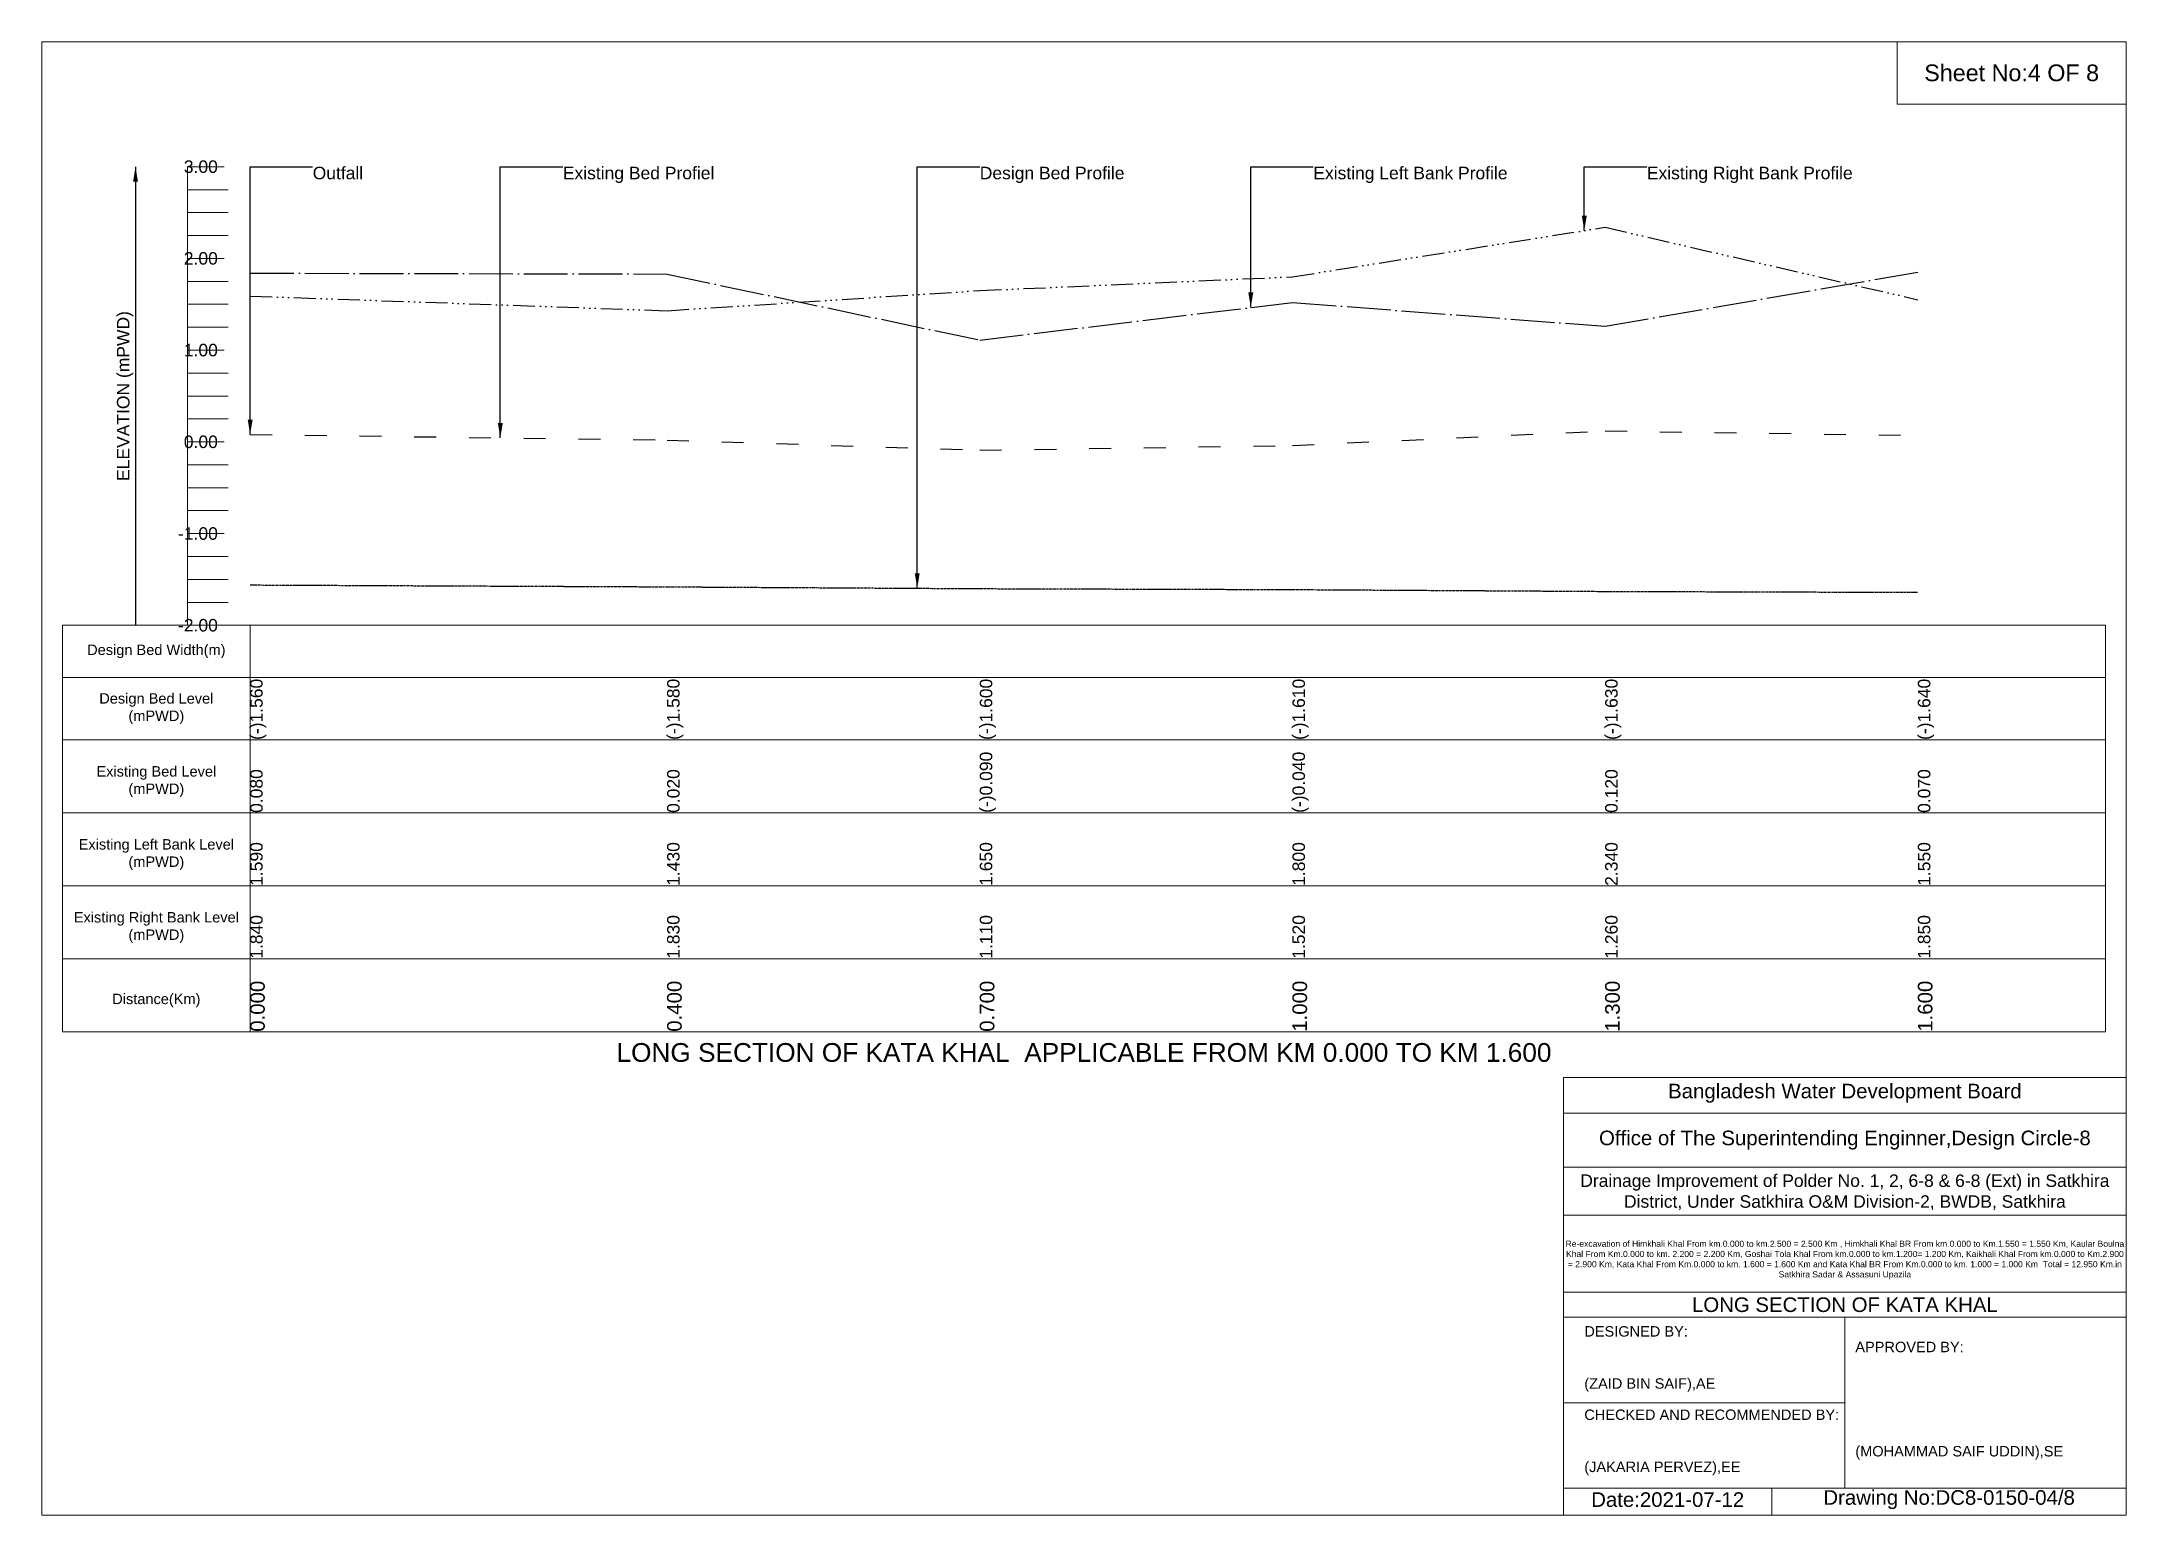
# Model space of a CAD drawing. Header units: inches. Extents: x 91000 to 628000, y -5656 to 0.
# Drawn here: x 510000 to 518000, y -5656 to 0 of the extents above; entities that cross this region are included whole.
import ezdxf

# ---------------------------------------------------------------- set-up
doc = ezdxf.new("R2010")
doc.units = ezdxf.units.IN
doc.header["$LTSCALE"] = 7
doc.header["$MEASUREMENT"] = 0
for name, pattern in [('ACAD_ISO03W100', [30, 12, -18]), ('ACAD_ISO04W100', [30, 24, -3, 0, -3]), ('ACAD_ISO14W100', [24, 12, -3, 0, -3, 0, -3, 0, -3]), ('CENTER', [2, 1.25, -0.25, 0.25, -0.25])]:
    doc.linetypes.add(name, pattern=pattern)
for name, color, linetype, lineweight in [('Design Bed Level Long Section', 7, 'CENTER', 25), ('Existing Bed Level for Long Section', 7, 'ACAD_ISO03W100', 25), ('Existing Left Bank of Long section', 7, 'ACAD_ISO04W100', 25), ('Existing Right Bank of Long Section', 7, 'ACAD_ISO14W100', 25), ('Long Section Border', 7, 'Continuous', 9), ('Long Section Labels', 7, 'Continuous', 9), ('Vscale for Long Section', 7, 'Continuous', 9)]:
    doc.layers.add(name, color=color, linetype=linetype, lineweight=lineweight)
doc.styles.get("Standard").update_dxf_attribs({"font": 'arial.ttf'})
doc.dimstyles.get("Standard").update_dxf_attribs({"dimtxt": 0.18, "dimasz": 0.18, "dimexe": 0.18, "dimexo": 0.0625, "dimgap": 0.09, "dimtad": 0, "dimtih": 1, "dimtoh": 1, "dimdec": 4, "dimzin": 0, "dimdsep": 46, "dimtxsty": 'Standard', "dimcen": 0.09, "dimadec": 0, "dimazin": 0, "dimtfac": 1, "dimtdec": 4, "dimtofl": 0, "dimtmove": 0, "dimatfit": 3, "dimfxl": 1, "dimtolj": 1, "dimtzin": 0, "dimarcsym": 0})

msp = doc.modelspace()

# ---------------------------------------------------------------- texts
at = {"layer": 'Long Section Border', "attachment_point": 5}
for s, insert, char_height in [('Sheet No:4 OF 8', (517560, -120), 64), ('Design Bed Width(m)', (510440, -2340), 40), ('Design Bed Level^J(mPWD)', (510440, -2560), 40), ('Existing Bed Level^J(mPWD)', (510440, -2840), 40), ('Existing Left Bank Level^J(mPWD)', (510440, -3120), 40), ('Existing Right Bank Level^J(mPWD)', (510440, -3400), 40), ('Distance(Km)', (510440, -3680), 40), ('LONG SECTION OF KATA KHAL  APPLICABLE FROM KM 0.000 TO KM 1.600', (514000, -3880), 72), ('Bangladesh Water Development Board', (516920, -4036), 56), ('Office of The Superintending Enginner,Design Circle-8', (516920, -4216), 56)]:
    msp.add_mtext(s, dxfattribs=dict(at, insert=insert, char_height=char_height))
at = {"layer": 'Long Section Border'}
for s, insert, char_height, width, attachment_point in [('Drainage Improvement of Polder No. 1, 2, 6-8 & 6-8 (Ext) in Satkhira District, Under Satkhira O&M Division-2, BWDB, Satkhira', (516920, -4416), 48, 2240, 5), ('Re-excavation of Himkhali Khal From km.0.000 to km.2.500 = 2.500 Km , Himkhali Khal BR From km.0.000 to Km.1.550 = 1.550 Km, Kaular Boulna Khal From Km.0.000 to km. 2.200 = 2.200 Km, Goshai Tola Khal From km.0.000 to km.1.200= 1.200 Km, Kaikhali Khal From km.0.000 to Km.2.900 = 2.900 Km, Kata Khal From Km.0.000 to km. 1.600 = 1.600 Km and Kata Khal BR From Km.0.000 to km. 1.000 = 1.000 Km  Total = 12.950 Km.in Satkhira Sadar & Assasuni Upazila', (516920, -4676), 23.4814, 2160, 5), ('LONG SECTION OF KATA KHAL ', (516920, -4848), 56, 2240, 5), ('DESIGNED BY:^J^J^J(ZAID BIN SAIF),AE', (515920, -5056), 40, 1120, 4), ('APPROVED BY:^J^J^J^J^J^J(MOHAMMAD SAIF UDDIN),SE', (516960, -5216), 40, 1120, 4), ('CHECKED AND RECOMMENDED BY:^J^J^J(JAKARIA PERVEZ),EE', (515920, -5376), 40, 1120, 4), ('Date:2021-07-12', (516240, -5596), 56, 1120, 5), ('Drawing No:DC8-0150-04/8', (517320, -5596), 56, 1760, 5)]:
    msp.add_mtext(s, dxfattribs=dict(at, insert=insert, char_height=char_height, width=width, attachment_point=attachment_point))
at = {"layer": 'Long Section Labels', "char_height": 48, "attachment_point": 1}
for s, insert in [('Outfall', (511040, -480)), ('Existing Bed Profiel', (512000, -480)), ('Design Bed Profile', (513600, -480)), ('Existing Left Bank Profile', (514880, -480)), ('Existing Right Bank Profile', (516160, -480))]:
    msp.add_mtext(s, dxfattribs=dict(at, insert=insert))
at = {"layer": 'Vscale for Long Section', "char_height": 48, "attachment_point": 6}
for s, insert in [('3.00', (510676, -480)), ('2.00', (510676, -832)), ('1.00', (510676, -1184)), ('0.00', (510676, -1536)), ('-1.00', (510676, -1888)), ('-2.00', (510676, -2240))]:
    msp.add_mtext(s, dxfattribs=dict(at, insert=insert))
at = {"layer": 'Vscale for Long Section', "rotation": 90}
for s, insert, char_height, attachment_point in [('ELEVATION (mPWD)', (510320, -1360), 48, 5), ('(-)1.560', (510800, -2680), 48, 1), ('(-)1.580', (512400, -2680), 48, 1), ('(-)1.600', (513600, -2680), 48, 1), ('(-)1.610', (514800, -2680), 48, 1), ('(-)1.630', (516000, -2680), 48, 1), ('(-)1.640', (517200, -2680), 48, 1), ('0.080', (510800, -2960), 48, 1), ('0.020', (512400, -2960), 48, 1), ('(-)0.090', (513600, -2960), 48, 1), ('(-)0.040', (514800, -2960), 48, 1), ('0.120', (516000, -2960), 48, 1), ('0.070', (517200, -2960), 48, 1), ('1.590', (510800, -3240), 48, 1), ('1.430', (512400, -3240), 48, 1), ('1.650', (513600, -3240), 48, 1), ('1.800', (514800, -3240), 48, 1), ('2.340', (516000, -3240), 48, 1), ('1.550', (517200, -3240), 48, 1), ('1.840', (510800, -3520), 48, 1), ('1.830', (512400, -3520), 48, 1), ('1.110', (513600, -3520), 48, 1), ('1.520', (514800, -3520), 48, 1), ('1.260', (516000, -3520), 48, 1), ('1.850', (517200, -3520), 48, 1), ('0.000', (510800, -3800), 56, 1), ('0.400', (512400, -3800), 56, 1), ('0.700', (513600, -3800), 56, 1), ('1.000', (514800, -3800), 56, 1), ('1.300', (516000, -3800), 56, 1), ('1.600', (517200, -3800), 56, 1)]:
    msp.add_mtext(s, dxfattribs=dict(at, insert=insert, char_height=char_height, attachment_point=attachment_point))

# ---------------------------------------------------------------- linework, layer by layer
at = {"layer": 'Design Bed Level Long Section'}
msp.add_lwpolyline([(510800, -2085.1), (512400, -2092.2), (513600, -2099.2), (514800, -2102.7), (516000, -2109.8), (517200, -2113.3)], dxfattribs=at)
at = {"layer": 'Existing Bed Level for Long Section'}
msp.add_lwpolyline([(510800, -1507.8), (512400, -1529), (513600, -1567.7), (514800, -1550.1), (516000, -1493.8), (517200, -1511.4)], dxfattribs=at)
at = {"layer": 'Existing Left Bank of Long section'}
msp.add_lwpolyline([(510800, -888.3), (512400, -891.8), (513600, -1145.3), (514800, -1001), (516000, -1092.5), (517200, -884.8)], dxfattribs=at)
at = {"layer": 'Existing Right Bank of Long Section'}
msp.add_lwpolyline([(510800, -976.3), (512400, -1032.6), (513600, -955.2), (514800, -902.4), (516000, -712.3), (517200, -990.4)], dxfattribs=at)
at = {"layer": 'Long Section Border'}
for points in [[(510000, 0), (518000, 0), (518000, -5656), (510000, -5656)], [(517120, 0), (518000, 0), (518000, -240), (517120, -240)], [(510080, -2240), (517920, -2240), (517920, -3800), (510080, -3800)]]:
    msp.add_lwpolyline(points, close=True, dxfattribs=at)
for points in [[(510800, -2240), (510800, -3800)], [(510080, -2440), (517920, -2440)], [(510080, -2680), (517920, -2680)], [(510080, -2960), (517920, -2960)], [(510080, -3240), (517920, -3240)], [(510080, -3520), (517920, -3520)], [(515840, -5656), (515840, -3976), (518000, -3976)], [(515840, -4112), (518000, -4112)], [(515840, -4320), (518000, -4320)], [(515840, -4504), (518000, -4504)], [(515840, -4800), (518000, -4800)], [(515840, -4896), (518000, -4896)], [(516920, -4896), (516920, -5552)], [(515840, -5224), (516920, -5224)], [(515840, -5552), (518000, -5552)], [(516640, -5552), (516640, -5656)]]:
    msp.add_lwpolyline(points, dxfattribs=at)
at = {"layer": 'Vscale for Long Section'}
for points in [[(510560, -2240), (510560, -1888), (510560, -1536), (510560, -1184), (510560, -832), (510560, -480)], [(510560, -480), (510700, -480)], [(510560, -568), (510716, -568)], [(510560, -656), (510716, -656)], [(510560, -744), (510716, -744)], [(510560, -832), (510700, -832)], [(510560, -920), (510716, -920)], [(510560, -1008), (510716, -1008)], [(510560, -1096), (510716, -1096)], [(510560, -1184), (510700, -1184)], [(510560, -1272), (510716, -1272)], [(510560, -1360), (510716, -1360)], [(510560, -1448), (510716, -1448)], [(510560, -1536), (510700, -1536)], [(510560, -1624), (510716, -1624)], [(510560, -1712), (510716, -1712)], [(510560, -1800), (510716, -1800)], [(510560, -1888), (510700, -1888)], [(510560, -1976), (510716, -1976)], [(510560, -2064), (510716, -2064)], [(510560, -2152), (510716, -2152)], [(510560, -2240), (510700, -2240)]]:
    msp.add_lwpolyline(points, dxfattribs=at)

msp.set_redraw_order([(e.dxf.handle, doc.entitydb.next_handle()) for e in msp.query("TEXT MTEXT ATTDEF DIMENSION ARC_DIMENSION")])  # texts and dimensions are drawn at this point

# ---------------------------------------------------------------- leaders
at = {"layer": 'Long Section Labels', "annotation_type": 0, "has_hookline": 1, "hookline_direction": 0}
for points, text_width in [([(510800, -1507.8), (510800, -480), (511039.9, -480)], 185.8), ([(511760, -1520.5), (511760, -480), (511999.9, -480)], 571.4), ([(513360, -2097.8), (513360, -480), (513599.9, -480)], 547.4), ([(514640, -1020.2), (514640, -480), (514879.9, -480)], 737.4), ([(515920, -725), (515920, -480), (516159.9, -480)], 782)]:
    msp.add_leader(points, dimstyle='Standard', override={"dimasz": 57.6}, dxfattribs=dict(at, text_width=text_width))
at = {"layer": 'Vscale for Long Section'}
msp.add_leader([(510360, -480), (510360, -2240)], dimstyle='Standard', override={"dimasz": 57.6}, dxfattribs=at)

doc.saveas('drawing.dxf')
